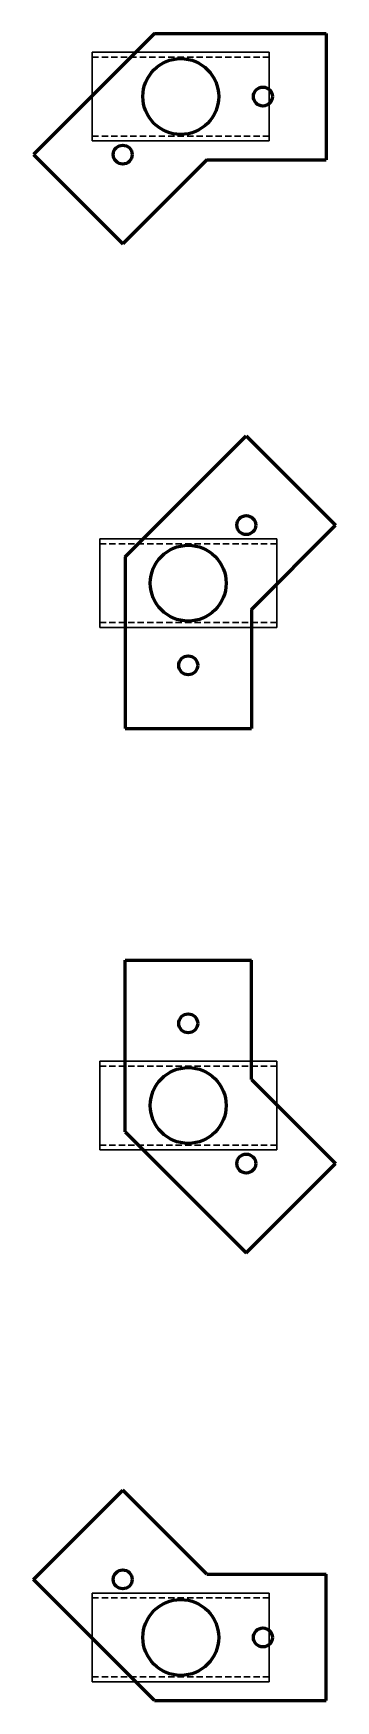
# Model space of a CAD drawing. Header units: inches. Extents: x 22832 to 50984, y 11340 to 27275.
# Drawn here: x 23217.3 to 23229.3, y 14042.1 to 14108.1 of the extents above; entities that cross this region are included whole.
import ezdxf

# ---------------------------------------------------------------- set-up
doc = ezdxf.new("R2010")
doc.units = ezdxf.units.IN
doc.header["$MEASUREMENT"] = 0
doc.linetypes.add('HIDDEN', pattern=[0.375, 0.25, -0.125])
doc.layers.add('STEEL', color=5, linetype='Continuous', lineweight=9)

msp = doc.modelspace()

# ---------------------------------------------------------------- linework, layer by layer
at = {"layer": 'STEEL', "lineweight": 60}
for p, q in [((23222.11564, 14108.05522), (23217.31755, 14103.25712)), ((23222.11564, 14108.05522), (23228.90118, 14108.05522)), ((23228.90118, 14108.05522), (23228.90118, 14103.05522)), ((23217.31755, 14103.25712), (23220.85308, 14099.72158)), ((23224.18671, 14103.05522), (23220.85308, 14099.72158)), ((23224.18671, 14103.05522), (23228.90118, 14103.05522)), ((23220.94499, 14087.33904), (23225.74309, 14092.13714)), ((23225.74309, 14092.13714), (23229.27862, 14088.60161)), ((23225.94499, 14085.26798), (23229.27862, 14088.60161)), ((23220.94499, 14087.33904), (23220.94499, 14080.55351)), ((23225.94499, 14085.26798), (23225.94499, 14080.55351)), ((23220.94499, 14080.55351), (23225.94499, 14080.55351)), ((23220.94499, 14064.60315), (23220.94499, 14071.38868)), ((23220.94499, 14071.38868), (23225.94499, 14071.38868)), ((23225.94499, 14066.67422), (23225.94499, 14071.38868)), ((23225.94499, 14066.67422), (23229.27862, 14063.34058)), ((23220.94499, 14064.60315), (23225.74309, 14059.80505)), ((23225.74309, 14059.80505), (23229.27862, 14063.34058)), ((23217.31755, 14046.89191), (23220.85308, 14050.42744)), ((23224.18671, 14047.09381), (23220.85308, 14050.42744)), ((23222.11564, 14042.09381), (23217.31755, 14046.89191)), ((23224.18671, 14047.09381), (23228.90118, 14047.09381)), ((23228.90118, 14042.09381), (23228.90118, 14047.09381)), ((23222.11564, 14042.09381), (23228.90118, 14042.09381))]:
    msp.add_line(p, q, dxfattribs=at)
at = {"layer": 'STEEL', "color": 4, "lineweight": 30}
for p, q in [((23226.65118, 14107.31007), (23219.65118, 14107.31007)), ((23219.65118, 14103.80036), (23219.65118, 14107.31007)), ((23226.65118, 14103.80036), (23226.65118, 14107.31007)), ((23226.65118, 14103.80036), (23219.65118, 14103.80036)), ((23226.94499, 14088.05837), (23219.94499, 14088.05837)), ((23219.94499, 14084.54865), (23219.94499, 14088.05837)), ((23226.94499, 14084.54865), (23226.94499, 14088.05837)), ((23226.94499, 14084.54865), (23219.94499, 14084.54865)), ((23226.94499, 14067.39354), (23219.94499, 14067.39354)), ((23219.94499, 14067.39354), (23219.94499, 14063.88383)), ((23226.94499, 14067.39354), (23226.94499, 14063.88383)), ((23226.94499, 14063.88383), (23219.94499, 14063.88383)), ((23226.65118, 14046.34867), (23219.65118, 14046.34867)), ((23219.65118, 14046.34867), (23219.65118, 14042.83896)), ((23226.65118, 14046.34867), (23226.65118, 14042.83896)), ((23226.65118, 14042.83896), (23219.65118, 14042.83896))]:
    msp.add_line(p, q, dxfattribs=at)
at = {"layer": 'STEEL', "color": 4, "linetype": 'HIDDEN', "lineweight": 30}
for p, q in [((23226.65118, 14107.11772), (23219.65118, 14107.11772)), ((23226.65118, 14103.99272), (23219.65118, 14103.99272)), ((23226.94499, 14087.86601), (23219.94499, 14087.86601)), ((23226.94499, 14084.74101), (23219.94499, 14084.74101)), ((23226.94499, 14067.20118), (23219.94499, 14067.20118)), ((23226.94499, 14064.07618), (23219.94499, 14064.07618)), ((23226.65118, 14046.15631), (23219.65118, 14046.15631)), ((23226.65118, 14043.03131), (23219.65118, 14043.03131))]:
    msp.add_line(p, q, dxfattribs=at)
at = {"layer": 'STEEL', "lineweight": 60}
for centre, radius in [((23223.15118, 14105.55522), 1.5), ((23226.40118, 14105.55522), 0.375), ((23220.85308, 14103.25712), 0.375), ((23225.74309, 14088.60161), 0.375), ((23223.44499, 14086.30351), 1.5), ((23223.44499, 14083.05351), 0.375), ((23223.44499, 14068.88868), 0.375), ((23223.44499, 14065.63868), 1.5), ((23225.74309, 14063.34058), 0.375), ((23220.85308, 14046.89191), 0.375), ((23223.15118, 14044.59381), 1.5), ((23226.40118, 14044.59381), 0.375)]:
    msp.add_circle(centre, radius, dxfattribs=at)

doc.saveas('drawing.dxf')
